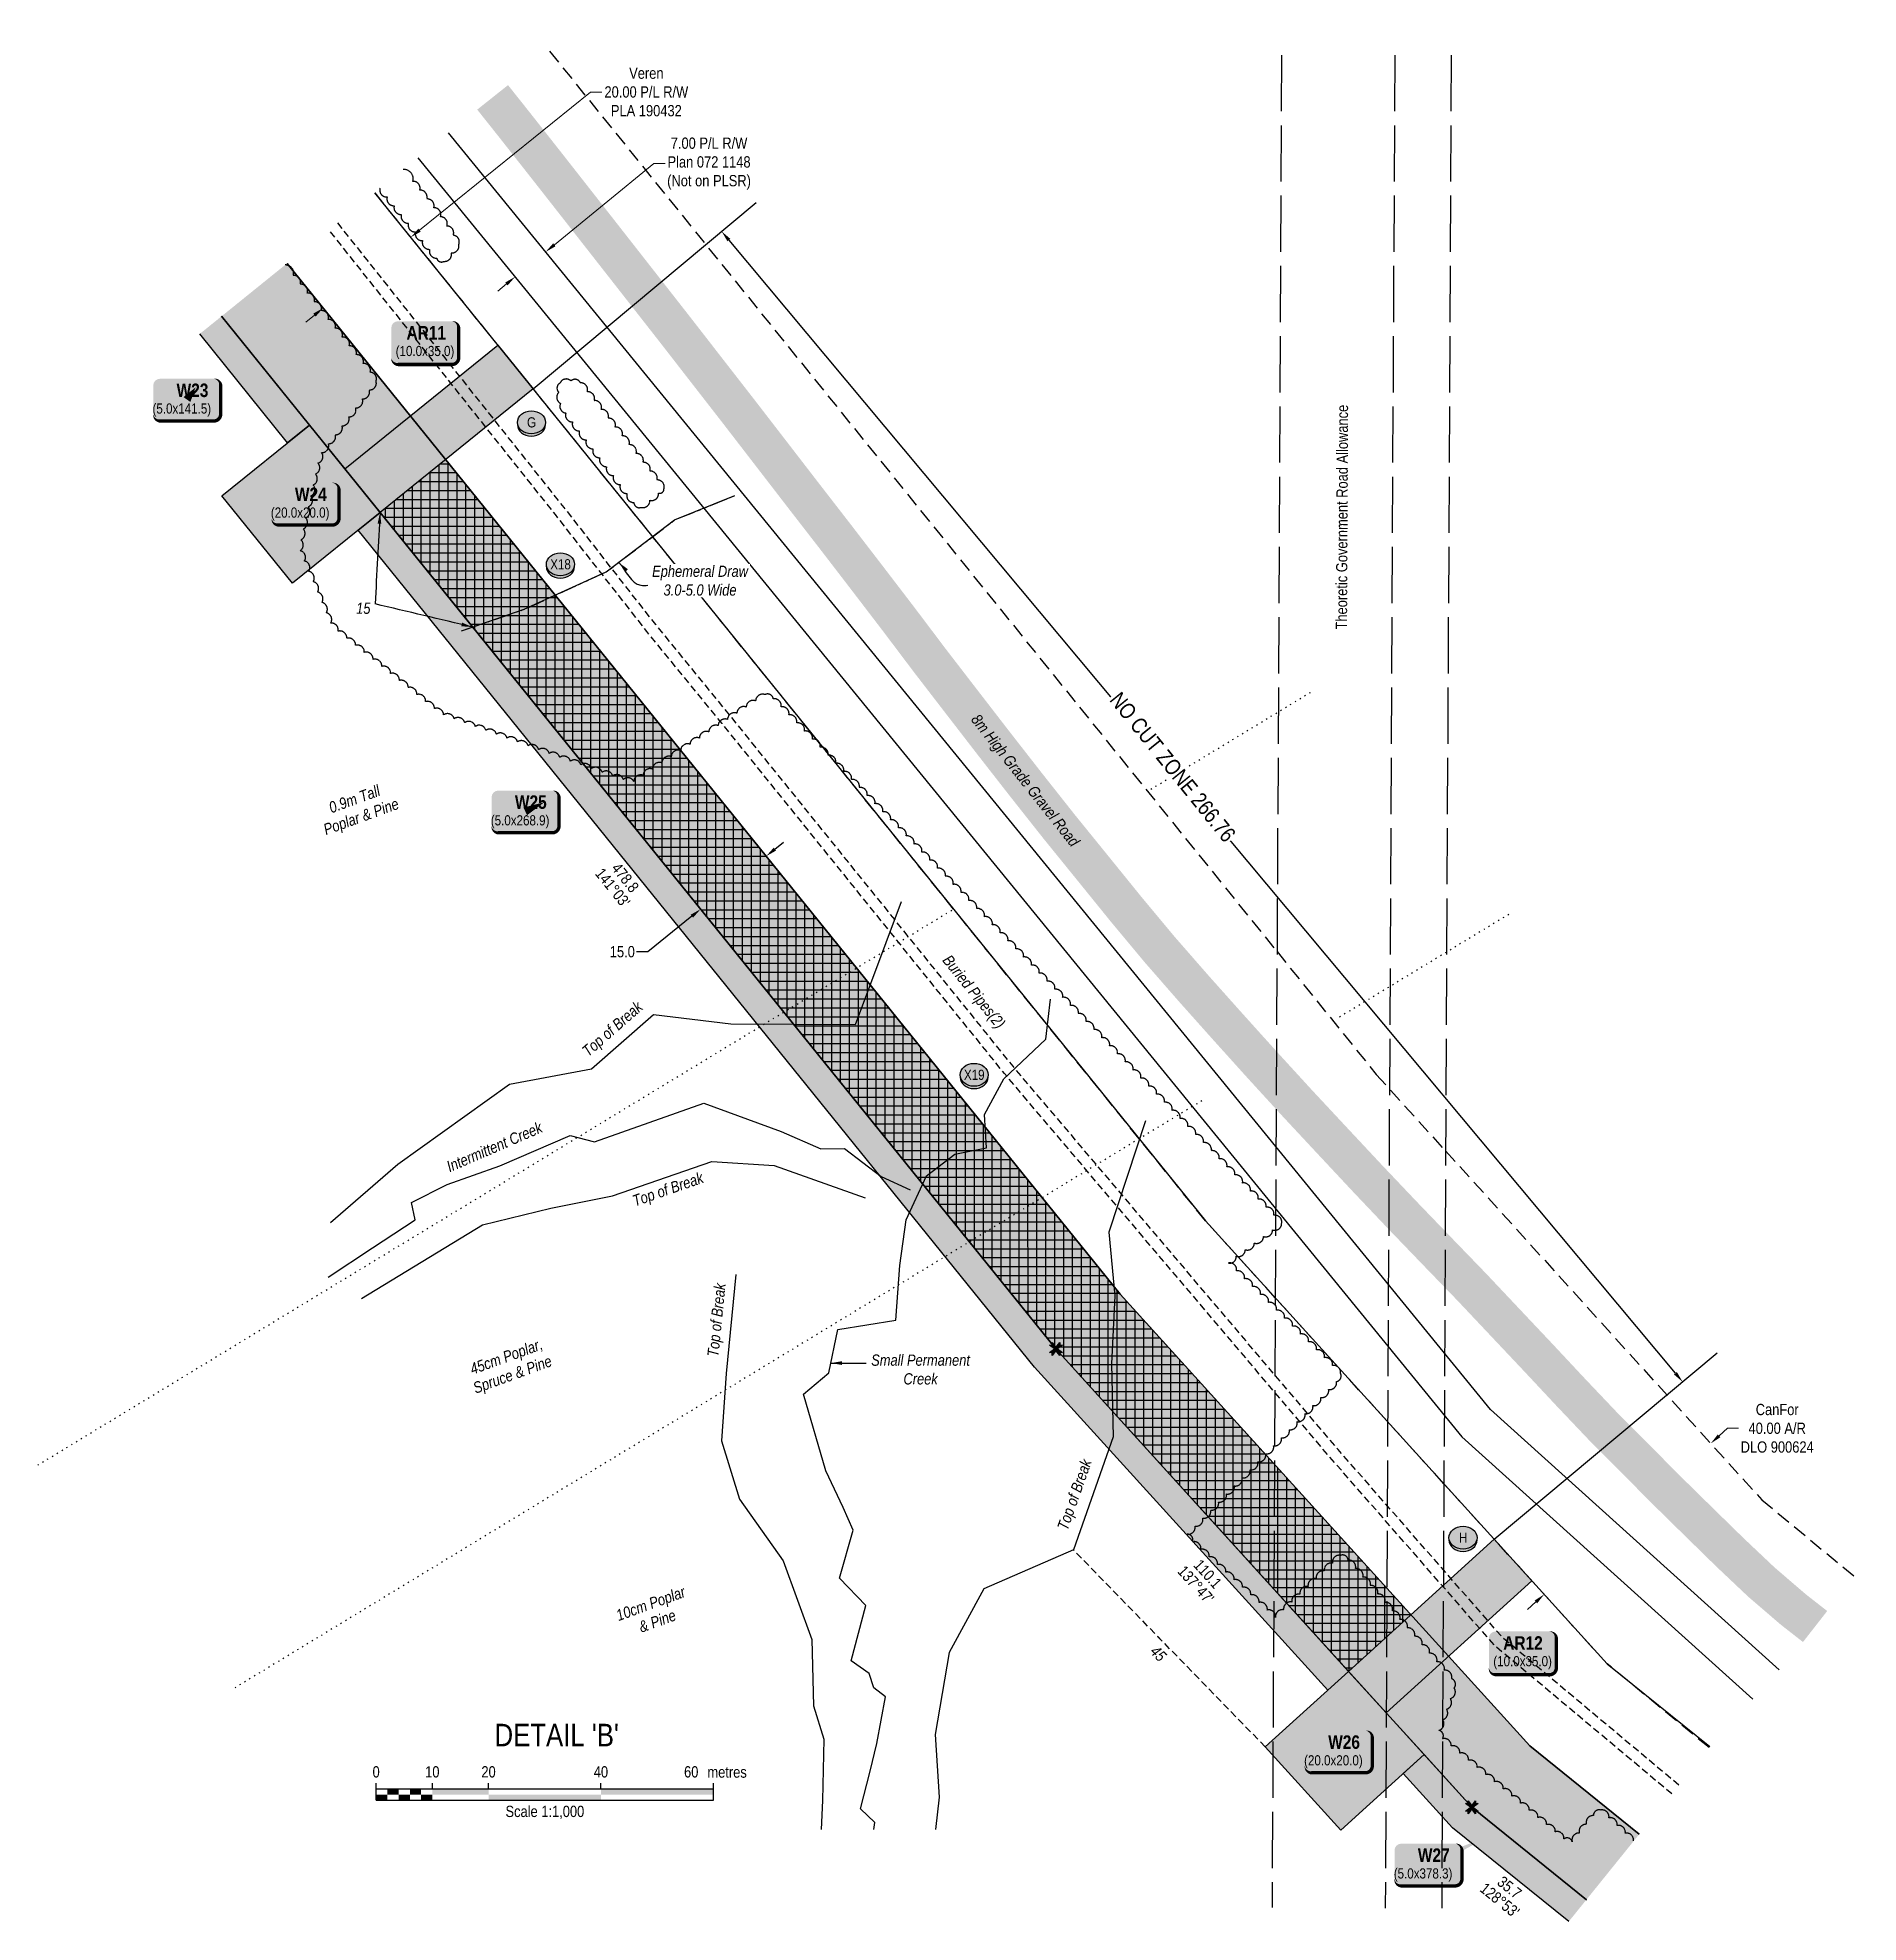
# Model space of a CAD drawing. Extents: x 471563 to 508050, y 6028961 to 6050146.
# Drawn here: x 471828 to 473447, y 6041888 to 6043564 of the extents above; entities that cross this region are included whole.
import ezdxf
from ezdxf.enums import TextEntityAlignment as Align

# ---------------------------------------------------------------- set-up
doc = ezdxf.new("R2010")
doc.units = 0
doc.header["$LTSCALE"] = 5
doc.header["$PDSIZE"] = 0.5
for name, pattern in [('0', [1, 1, 0]), ('foc-ACCESSROAD', [3.75, 2.5, -1.25]), ('foc-TIELINE', [1.875, 1.25, -0.625]), ('foc-TOPO', [1, 0.2, -0.8]), ('foc-TOPO-ephemeral', [6.25, 3.125, -0.625, 0.625, -0.625, 0.625, -0.625]), ('foc-UNSURVEYED', [12.5, 10, -2.5]), ('UG_PIPE', [1.875, 1.25, -0.625])]:
    doc.linetypes.add(name, pattern=pattern)
doc.layers.get('Defpoints').update_dxf_attribs({"color": 9})
for name, color, linetype in [('AS-PIPE-UG', 44, 'UG_PIPE'), ('AS-PIPE-UG-T', 44, 'Continuous'), ('AS-ROADS', 254, 'Continuous'), ('C-RW', 13, 'Continuous'), ('DETAIL-T', 7, 'Continuous'), ('F-AR', 190, 'foc-ACCESSROAD'), ('F-RW', 190, 'Continuous'), ('L-BD1', 253, 'Continuous'), ('L-MON', 1, 'Continuous'), ('L-ROAD-T', 7, 'Continuous'), ('L-USEC', 7, 'foc-UNSURVEYED'), ('P-CROSSINGS', 250, 'Continuous'), ('P-CROSSINGS AR', 250, 'Continuous'), ('P-PROPOSED', 10, 'Continuous'), ('P-PROPOSED-H', 21, 'Continuous'), ('P-TEMP-BLOCKS', 250, 'Continuous'), ('P-TEMP-BLUE-BORE-H', 131, 'Continuous'), ('P-TEMP-H', 41, 'Continuous'), ('P-TEMP-NO CUT-H', 104, 'Continuous'), ('P-TEMP-NO CUT-T', 143, 'Continuous'), ('P-TEMP_WORKSPACE', 46, 'Continuous'), ('P-TXT', 4, 'Continuous'), ('P-WORKAREA', 113, 'Continuous'), ('P-WORKAREA-H', 111, 'Continuous'), ('T-BUSH', 110, '0'), ('T-BUSH-T', 110, 'Continuous'), ('T-DRAW', 143, 'foc-TOPO-ephemeral'), ('T-SLOPE', 48, 'Continuous'), ('T-TIE', 201, 'foc-TIELINE'), ('T-VEGETATION-CHANGE', 104, 'foc-TOPO'), ('T-WATER', 160, 'Continuous'), ('T-WATER-T', 170, 'Continuous')]:
    doc.layers.add(name, color=color, linetype=linetype)
for name, color, linetype, lineweight in [('C-AR-T', 13, 'Continuous', 9), ('F-AR-T', 190, 'Continuous', 9), ('F-RW-T', 190, 'Continuous', 9), ('T-TEXT', 48, 'Continuous', 18), ('T-TIE-T', 201, 'Continuous', 18)]:
    doc.layers.add(name, color=color, linetype=linetype, lineweight=lineweight)
doc.styles.add('80', font='ARIALN.TTF', dxfattribs={"height": 10})
doc.styles.add('80CG', font='ARIALN.TTF', dxfattribs={"height": 10})
doc.styles.add('80L', font='ARIALN.TTF', dxfattribs={"height": 10})
doc.styles.add('80LS', font='ARIALNI.TTF', dxfattribs={"height": 10})
doc.styles.add('BOLD', font='ARIALNB.TTF')
doc.styles.add('Crossing', font='ARIALN.TTF', dxfattribs={"height": 10})
doc.styles.add('foc-LtypeFont', font='ARIALN.TTF', dxfattribs={"height": 7.349999999999999})
doc.styles.add('MtXpl_Arial_Narrow', font='ARIALNI.TTF')
doc.linetypes.add('foc-TOPO-flowdirection-NOLINE', pattern='A,0,[">",foc-LtypeFont,S=0.3,R=0,X=0,Y=-0.945],-20,[">",foc-LtypeFont,S=0.3,R=0,X=0,Y=-0.945],0', length=20)
doc.dimstyles.new('Compass 5 000', dxfattribs={"dimscale": 5, "dimtxt": 9, "dimasz": 2, "dimexe": 0.2, "dimexo": 0.0625, "dimgap": 0.5, "dimtad": 0, "dimtih": 1, "dimtoh": 1, "dimzin": 0, "dimdsep": 46, "dimtxsty": '80CG', "dimcen": 0.1, "dimse1": 1, "dimse2": 1, "dimclrd": 256, "dimclrt": 256, "dimaunit": 1, "dimadec": 4, "dimazin": 0, "dimtfac": 0.06, "dimtofl": 0, "dimtmove": 0, "dimatfit": 1, "dimfxl": 0.2, "dimtolj": 1, "dimtzin": 0, "dimlwd": -1, "dimarcsym": 0})

msp = doc.modelspace()

# ---------------------------------------------------------------- texts
at = {"layer": 'AS-PIPE-UG-T', "insert": (472639.741000512, 6042749.828024814), "char_height": 9.994796499999866, "attachment_point": 1, "rotation": 308.88519817319485, "style": '80L'}
msp.add_mtext_dynamic_manual_height_columns('\\pi0.31954;{\\fArial Narrow|b0|i1|c0|p34;Buried Pipes(2)}', width=78.38850280628196, gutter_width=50.0004112173564, heights=[0], dxfattribs=at)
at = {"layer": 'DETAIL-T', "color": 3, "insert": (472289.6934082499, 6042054.548124095), "char_height": 19.98942859999955, "width": 223.7396991905514, "attachment_point": 5, "style": '80CG'}
msp.add_mtext("DETAIL 'B'", dxfattribs=at)
at = {"layer": 'L-BD1', "style": '80L'}
for s, rotation, p in [("141°03'", 308.937199999991, (472339.5544653725, 6042808.184952131)), ('478.8', 308.937199999991, (472350.6327578168, 6042817.135892179)), ("137°47'", 312.2099999999864, (472858.0549938638, 6042188.280426295)), ('110.1', 312.2099999999864, (472868.6042111994, 6042197.849224803))]:
    msp.add_text(s, height=9.994714299999776, rotation=rotation, dxfattribs=at).set_placement(p, align=Align.MIDDLE)
at = {"layer": 'T-BUSH-T', "char_height": 9.994752699999905, "attachment_point": 1, "rotation": 20.000000000000007, "style": '80LS'}
for s, width, insert in [('\\pi11.5496;0.9m Tall \\P\\pi0.34471;Poplar & Pine', 69.86182967917449, (472075.1176687366, 6042879.706654597)), ('\\pi2.5865;10cm Poplar \\P\\pi18.10018;& Pine', 68.74807194067314, (472338.9113624305, 6042164.359878366))]:
    msp.add_mtext_dynamic_manual_height_columns(s, width=width, gutter_width=50.0004112173564, heights=[0], dxfattribs=dict(at, insert=insert))
at = {"layer": 'T-TEXT', "attachment_point": 1, "style": '80LS'}
for s, width, gutter_width, insert, char_height, rotation in [('8m High Grade Gravel Road', 145.8378979109508, 50.0004112173564, (472665.3995403129, 6042963.644647055), 9.994752699999921, 308.32440089663226), ('\\pi0.77994;Top of Break', 66.30054570259068, 250.0020560867828, (472310.5761294105, 6042664.318665644), 9.994714299999774, 41.242291436159476), ('\\pi0.77994;Top of Break', 66.30054570259068, 250.0020560867828, (472355.2194240406, 6042533.716355979), 9.994714299999774, 19.214032581423105), ('\\pi0.77994;Top of Break', 66.30054570259068, 250.0020560867828, (472423.4159990617, 6042390.808580877), 9.994714299999774, 84.30230732320032), ('\\pi0.77994;Top of Break', 66.30054570259068, 250.0020560867828, (472734.2015147137, 6042238.449831381), 9.994714299999774, 70.65034524193132)]:
    msp.add_mtext_dynamic_manual_height_columns(s, width=width, gutter_width=gutter_width, heights=[0], dxfattribs=dict(at, insert=insert, char_height=char_height, rotation=rotation))
at = {"layer": 'T-WATER-T', "insert": (472190.2311803254, 6042564.017753846), "char_height": 9.994714299999774, "attachment_point": 1, "rotation": 23.410757134707854, "style": '80L'}
msp.add_mtext_dynamic_manual_height_columns('\\pi0.35034;{\\fArial Narrow|b0|i1|c0|p34;Intermittent Creek}', width=91.75757162346429, gutter_width=250.0020560867828, heights=[0], dxfattribs=at)
at = {"layer": 'T-WATER-T', "insert": (472568.8537757662, 6042392.991754907), "char_height": 9.994714299999774, "attachment_point": 1, "style": '80L'}
msp.add_mtext_dynamic_manual_height_columns('\\pi0.47899;{\\fArial Narrow|b0|i1|c0|p34;Small Permanent\\P\\pi29.15073;Creek}', width=88.40832196452847, gutter_width=250.0020560867828, heights=[0], dxfattribs=at)

# ---------------------------------------------------------------- blocks, each defined once
blk = doc.blocks.new('xing2')
h = blk.add_hatch(color=50)
h.dxf.hatch_style = 1
edge = h.paths.add_edge_path()
edge.add_ellipse((0, 0), major_axis=(-12.5, 0), ratio=0.8162973455633619, start_angle=0, end_angle=360)
h = blk.add_hatch(color=250)
h.dxf.hatch_style = 1
edge = h.paths.add_edge_path()
edge.add_ellipse((0, -2.047489049626165), major_axis=(-12.5, 0), ratio=0.8162973455633619, start_angle=0, end_angle=180)
edge.add_line((12.5, -2.047489049626165), (12.5, 0))
edge.add_ellipse((0, 0), major_axis=(-12.5, 0), ratio=0.8162973455633619, start_angle=0, end_angle=180, ccw=False)
edge.add_line((-12.5, 0), (-12.5, -2.047489049626165))
at = {"color": 250}
blk.add_ellipse((0, 0), major_axis=(-12.5, 0), ratio=0.8162973455633619, dxfattribs=at)
blk.add_ellipse((0, -2.047489049626165), major_axis=(-12.5, 0), ratio=0.8162973455633619, start_param=0, end_param=3.141592653589793, dxfattribs=at)
at = {"color": 250, "style": 'Crossing'}
blk.add_attdef('CROSSING', text='', height=9, dxfattribs=at).set_placement((0.08916442567715421, 0.0199513138486509), align=Align.MIDDLE_CENTER)
at = {"color": 250, "style": 'Crossing', "flags": 1}
for tag, p in [('OWNER', (0.08916442567715421, -12.49201765665748)), ('DESCRIPTION', (0.08916442567715421, -25.770021277247)), ('LOCATION', (0.08916442567715421, -39.30337514164421)), ('DWG_REF', (0.08916442567715421, -52.83672900604233))]:
    blk.add_attdef(tag, text='', height=9, dxfattribs=at).set_placement(p, align=Align.MIDDLE_CENTER)
blk = doc.blocks.new('TEMP')
h = blk.add_hatch(color=255)
h.dxf.hatch_style = 1
h.paths.add_polyline_path([(-5.274162218071865e-10, 0.2514284397220763), (-0.6656854269836916, 1.152061669657268), (-0.6656854269836914, 0.6656854303339061), (-1.152061663105632, 0.6656854303339061), (-0.2514284404497631, 5.273246284076549e-10), (-1.152061661774314, -0.665685419564579), (-0.6656854224511335, -0.6656854195645793), (-0.6656854224511335, -1.152061655686338), (-5.273248504522599e-10, -0.2514284436956583), (0.6656854183820542, -1.152061663420681), (0.6656854183820542, -0.6656854208922597), (1.152061656810019, -0.6656854053035203), (0.2514284429676993, 5.273251835191672e-10), (1.152061671303363, 0.6656854258011662), (0.6656854287749412, 0.6656854258011663), (0.6656854131859291, 1.15206166422904)])
h.paths.add_polyline_path([(0.5656854229146121, 0.8485281473411305), (0.5656854319800914, 0.5656854258011663), (0.8485281444547581, 0.5656854258011663), (0.08318903393992505, -1.110223024625157e-16), (0.8485281399220184, -0.5656854150320215), (0.5656854183820542, -0.5656854240973189), (0.5656854183820542, -0.8485281365719858), (1.110223024625157e-16, -0.08318903609469996), (-0.5656854224511336, -0.848528132039064), (-0.5656854224511336, -0.5656854195645794), (-0.8485281349258003, -0.5656854195645796), (-0.08318903284889523, 0), (-0.8485281394583577, 0.5656854303339061), (-0.5656854269836913, 0.5656854303339061), (-0.5656854269836913, 0.8485281428085727), (0, 0.08318903069412065)], flags=16)
h = blk.add_hatch(color=1)
h.dxf.hatch_style = 1
h.paths.add_polyline_path([(0, 0.08318903069412048), (-0.5656854269836913, 0.8485281428085726), (-0.5656854269836911, 0.5656854303339061), (-0.8485281394583579, 0.5656854303339061), (-0.08318903284889523, 0), (-0.8485281349258, -0.5656854195645791), (-0.5656854224511336, -0.5656854195645792), (-0.5656854224511336, -0.8485281320390639), (1.110223024625157e-16, -0.08318903609469996), (0.5656854183820542, -0.8485281365719854), (0.5656854183820542, -0.5656854240973188), (0.8485281399220186, -0.5656854150320215), (0.08318903393992516, -5.551115123125783e-17), (0.8485281444547583, 0.5656854258011663), (0.5656854319800915, 0.5656854258011663), (0.5656854229146121, 0.8485281473411305)])
h = blk.add_hatch(color=1)
h.dxf.hatch_style = 1
h.paths.add_polyline_path([(-0.0831890328488953, 0), (-0.8485281394583578, 0.5656854303339061), (-0.5656854269836913, 0.5656854303339061), (-0.5656854269836913, 0.8485281428085727), (0, 0.0831890306941205), (0.5656854229146121, 0.8485281473411305), (0.5656854319800914, 0.5656854258011663), (0.8485281444547581, 0.5656854258011663), (0.0831890339399252, 0), (0.8485281399220184, -0.5656854150320214), (0.5656854183820542, -0.5656854240973189), (0.5656854183820542, -0.8485281365719856), (0, -0.08318903609469999), (-0.5656854224511335, -0.848528132039064), (-0.5656854224511335, -0.5656854195645792), (-0.8485281349258001, -0.5656854195645792)])
at = {"color": 1}
for p, q in [((-0.0831890328488953, 0), (0.0831890339399252, 0)), ((0, 0.0831890306941205), (0, -0.08318903609469999))]:
    blk.add_line(p, q, dxfattribs=at)
at = {"color": 255, "flags": 128}
blk.add_lwpolyline([(-0.251428440449763, 5.27325e-10), (-1.152061663105632, 0.6656854303339061), (-0.6656854269836914, 0.6656854303339061), (-0.6656854269836914, 1.152061669657268), (-5.274159999999999e-10, 0.2514284397220763), (0.6656854131859291, 1.15206166422904), (0.6656854287749412, 0.6656854258011663), (1.152061671303363, 0.6656854258011663), (0.2514284429676991, 5.27325e-10), (1.152061656810019, -0.6656854053035204), (0.6656854183820542, -0.6656854208922596), (0.6656854183820542, -1.152061663420681), (-5.27325e-10, -0.2514284436956586), (-0.6656854224511335, -1.152061655686338), (-0.6656854224511335, -0.6656854195645793), (-1.152061661774314, -0.6656854195645793)], close=True, dxfattribs=at)
at = {"color": 1, "flags": 128}
blk.add_lwpolyline([(-0.0831890328488953, 0), (-0.8485281394583578, 0.5656854303339061), (-0.5656854269836913, 0.5656854303339061), (-0.5656854269836913, 0.8485281428085727), (0, 0.0831890306941205), (0.5656854229146121, 0.8485281473411305), (0.5656854319800914, 0.5656854258011663), (0.8485281444547581, 0.5656854258011663), (0.0831890339399252, 0), (0.8485281399220184, -0.5656854150320214), (0.5656854183820542, -0.5656854240973189), (0.5656854183820542, -0.8485281365719856), (0, -0.08318903609469999), (-0.5656854224511335, -0.848528132039064), (-0.5656854224511335, -0.5656854195645792), (-0.8485281349258001, -0.5656854195645792)], close=True, dxfattribs=at)
blk = doc.blocks.new('*U86')
h = blk.add_hatch(color=111)
edge = h.paths.add_edge_path()
edge.add_line((-23.99999999999998, -20), (23.99999999999998, -20))
edge.add_arc((23.99999999999998, -14), 6, 270, 360)
edge.add_line((29.99999999999998, -14), (29.99999999999998, 12.5))
edge.add_arc((23.99999999999998, 12.5), 6, 0, 90)
edge.add_line((23.99999999999998, 18.5), (-23.99999999999998, 18.5))
edge.add_arc((-23.99999999999998, 12.5), 6, 90, 180)
edge.add_line((-29.99999999999998, 12.5), (-29.99999999999998, -14))
edge.add_arc((-23.99999999999998, -14), 6, 180, 270)
at = {"color": 250, "flags": 128}
blk.add_lwpolyline([(-23.99999999999998, -20, 3, 3, 0), (23.99999999999998, -20, 3, 3, 0.414213562373095), (29.99999999999998, -14, 3, 3, 0), (29.99999999999998, 12.5, 3, 0, 0.414213562373095), (23.99999999999998, 18.5, 0, 0, 0), (-23.99999999999998, 18.5, 0, 0, 0.414213562373095), (-29.99999999999998, 12.5, 0, 0, 0), (-29.99999999999998, -14, 0, 3, 0.414213562373095)], format="xyseb", close=True, dxfattribs=at)
at = {"flags": 128}
blk.add_lwpolyline([(-21.49766498820885, -11.64790714334166, 0, 7.5, 0), (-3.398394867633905e-15, 0, 0, 0, 0)], format="xyseb", dxfattribs=at)
at = {"color": 250}
for tag, p, height, style in [('TEMP_AREA_W1_001', (-9.212824010914055, 2.244292974654144), 12, 'BOLD'), ('ENTER_TEXT_001', (-30.65893587994544, -12.47010782646594), 9, '80')]:
    blk.add_attdef(tag, p, '', height=height, dxfattribs=dict(at, style=style))
blk = doc.blocks.new('*U214')
h = blk.add_hatch(color=191)
edge = h.paths.add_edge_path()
edge.add_line((-23.99999999999998, -19.07156685367227), (23.99999999999998, -19.07156685367227))
edge.add_arc((23.99999999999998, -13.07156685367227), 6, 270, 360)
edge.add_line((29.99999999999998, -13.07156685367227), (29.99999999999998, 12.5))
edge.add_arc((23.99999999999998, 12.5), 6, 0, 90)
edge.add_line((23.99999999999998, 18.5), (-23.99999999999998, 18.5))
edge.add_arc((-23.99999999999998, 12.5), 6, 90, 180)
edge.add_line((-29.99999999999998, 12.5), (-29.99999999999998, -13.07156685367227))
edge.add_arc((-23.99999999999998, -13.07156685367227), 6, 180, 270)
at = {"color": 250, "flags": 128}
blk.add_lwpolyline([(-23.99999999999998, -19.07156685367227, 3, 3, 0), (23.99999999999998, -19.07156685367227, 3, 3, 0.414213562373095), (29.99999999999998, -13.07156685367227, 3, 3, 0), (29.99999999999998, 12.5, 3, 0, 0.414213562373095), (23.99999999999998, 18.5, 0, 0, 0), (-23.99999999999998, 18.5, 0, 0, 0.414213562373095), (-29.99999999999998, 12.5, 0, 0, 0), (-29.99999999999998, -13.07156685367227, 0, 3, 0.414213562373095)], format="xyseb", close=True, dxfattribs=at)
at = {"flags": 128}
blk.add_lwpolyline([(20.73227087624345, 3.999522801605718, 0, 7.5, 0), (-3.398394867633905e-15, 3.944304526105059e-31, 0, 0, 0)], format="xyseb", dxfattribs=at)
at = {"color": 250}
for tag, p, height, style in [('TEMP_AREA_W1_001', (-9.212824010914055, 2.244292974654144), 12, 'BOLD'), ('ENTER_TEXT_001', (-30.65893587994544, -12.47010782646594), 9, '80')]:
    blk.add_attdef(tag, p, '', height=height, dxfattribs=dict(at, style=style))
blk = doc.blocks.new('*U284')
h = blk.add_hatch(color=191)
edge = h.paths.add_edge_path()
edge.add_line((-23.99999999999998, -19.07156685367227), (23.99999999999998, -19.07156685367227))
edge.add_arc((23.99999999999998, -13.07156685367227), 6, 270, 360)
edge.add_line((29.99999999999998, -13.07156685367227), (29.99999999999998, 12.5))
edge.add_arc((23.99999999999998, 12.5), 6, 0, 90)
edge.add_line((23.99999999999998, 18.5), (-23.99999999999998, 18.5))
edge.add_arc((-23.99999999999998, 12.5), 6, 90, 180)
edge.add_line((-29.99999999999998, 12.5), (-29.99999999999998, -13.07156685367227))
edge.add_arc((-23.99999999999998, -13.07156685367227), 6, 180, 270)
at = {"color": 250, "flags": 128}
blk.add_lwpolyline([(-23.99999999999998, -19.07156685367227, 3, 3, 0), (23.99999999999998, -19.07156685367227, 3, 3, 0.414213562373095), (29.99999999999998, -13.07156685367227, 3, 3, 0), (29.99999999999998, 12.5, 3, 0, 0.414213562373095), (23.99999999999998, 18.5, 0, 0, 0), (-23.99999999999998, 18.5, 0, 0, 0.414213562373095), (-29.99999999999998, 12.5, 0, 0, 0), (-29.99999999999998, -13.07156685367227, 0, 3, 0.414213562373095)], format="xyseb", close=True, dxfattribs=at)
at = {"flags": 128}
blk.add_lwpolyline([(7.690875527431558, 10.8556408443895, 0, 7.499999999999999, 0), (-3.398394867633905e-15, 5.916456789157589e-31, 0, 0, 0)], format="xyseb", dxfattribs=at)
at = {"color": 250}
for tag, p, height, style in [('TEMP_AREA_W1_001', (-9.212824010914055, 2.244292974654144), 12, 'BOLD'), ('ENTER_TEXT_001', (-30.65893587994544, -12.47010782646594), 9, '80')]:
    blk.add_attdef(tag, p, '', height=height, dxfattribs=dict(at, style=style))
blk = doc.blocks.new('*U285')
h = blk.add_hatch(color=191)
edge = h.paths.add_edge_path()
edge.add_line((-23.99999999999998, -19.07156685367227), (23.99999999999998, -19.07156685367227))
edge.add_arc((23.99999999999998, -13.07156685367227), 6, 270, 360)
edge.add_line((29.99999999999998, -13.07156685367227), (29.99999999999998, 12.5))
edge.add_arc((23.99999999999998, 12.5), 6, 0, 90)
edge.add_line((23.99999999999998, 18.5), (-23.99999999999998, 18.5))
edge.add_arc((-23.99999999999998, 12.5), 6, 90, 180)
edge.add_line((-29.99999999999998, 12.5), (-29.99999999999998, -13.07156685367227))
edge.add_arc((-23.99999999999998, -13.07156685367227), 6, 180, 270)
at = {"color": 250, "flags": 128}
blk.add_lwpolyline([(-23.99999999999998, -19.07156685367227, 3, 3, 0), (23.99999999999998, -19.07156685367227, 3, 3, 0.414213562373095), (29.99999999999998, -13.07156685367227, 3, 3, 0), (29.99999999999998, 12.5, 3, 0, 0.414213562373095), (23.99999999999998, 18.5, 0, 0, 0), (-23.99999999999998, 18.5, 0, 0, 0.414213562373095), (-29.99999999999998, 12.5, 0, 0, 0), (-29.99999999999998, -13.07156685367227, 0, 3, 0.414213562373095)], format="xyseb", close=True, dxfattribs=at)
at = {"flags": 128}
blk.add_lwpolyline([(17.00191263804432, 8.169925371211352, 0, 7.499999999999997, 0), (-3.398394867633904e-15, 2.958228394578794e-31, 0, 0, 0)], format="xyseb", dxfattribs=at)
at = {"color": 250}
for tag, p, height, style in [('TEMP_AREA_W1_001', (-9.212824010914055, 2.244292974654144), 12, 'BOLD'), ('ENTER_TEXT_001', (-30.65893587994544, -12.47010782646594), 9, '80')]:
    blk.add_attdef(tag, p, '', height=height, dxfattribs=dict(at, style=style))
blk = doc.blocks.new('*D286')
at = {"layer": 'C-AR-T', "transparency": 16777216}
for p, q in [((472167.7537305257, 6043392.947013855), (472319.8535388564, 6043515.810558388)), ((472319.8535388564, 6043515.810558388), (472329.8535388564, 6043515.810558388)), ((472074.2979501132, 6043317.455081519), (472066.518880805, 6043311.171286432))]:
    blk.add_line(p, q, dxfattribs=at)
for points in [[(472166.7064313442, 6043394.243525406), (472168.8010297068, 6043391.650502303), (472159.974661218, 6043386.663218767)], [(472073.2506509316, 6043318.75159307), (472075.3452492943, 6043316.158569967), (472082.0770194209, 6043323.738876607)]]:
    blk.add_solid(points, dxfattribs=at)
at = {"layer": 'Defpoints', "color": 0, "transparency": 16777216}
for p in [(472159.974661218, 6043386.663218767), (472429.0194252157, 6043053.597318774), (472351.1217834186, 6042990.672976614)]:
    blk.add_point(p, dxfattribs=at)
at = {"layer": 'C-AR-T', "transparency": 16777216, "insert": (472369.3931022943, 6043515.810558388), "char_height": 10, "attachment_point": 5, "style": '80CG'}
blk.add_mtext('\\A1;Veren\\P20.00 P/L R/W\\PPLA 190432', dxfattribs=at)
blk = doc.blocks.new('*D287')
at = {"layer": 'Defpoints', "color": 0, "transparency": 16777216}
for p in [(472277.6186493807, 6043376.27790039), (472279.8301394652, 6043373.568359035), (472250.5036425805, 6043354.147007816)]:
    blk.add_point(p, dxfattribs=at)
at = {"layer": 'F-RW-T', "transparency": 16777216}
for p, q in [((472287.5772842653, 6043379.8914712), (472376.1041223551, 6043452.145848937)), ((472376.1041223551, 6043452.145848937), (472386.1041223546, 6043452.145848935)), ((472244.9679878643, 6043345.114354297), (472237.2208430641, 6043338.791242132))]:
    blk.add_line(p, q, dxfattribs=at)
for points in [[(472286.5234322376, 6043381.182661999), (472288.6311362926, 6043378.600280399), (472279.8301394652, 6043373.568359035)], [(472243.9141358365, 6043346.405545097), (472246.0218398916, 6043343.823163496), (472252.7151326649, 6043351.437466461)]]:
    blk.add_solid(points, dxfattribs=at)
at = {"layer": 'F-RW-T', "transparency": 16777216, "insert": (472425.1525534592, 6043452.145848937), "char_height": 10, "attachment_point": 5, "style": '80CG'}
blk.add_mtext('\\A1;7.00 P/L R/W\\PPlan 072 1148\\P(Not on PLSR)', dxfattribs=at)
blk = doc.blocks.new('*U288')
h = blk.add_hatch(color=191)
edge = h.paths.add_edge_path()
edge.add_line((-23.99999999999998, -19.07156685367227), (23.99999999999998, -19.07156685367227))
edge.add_arc((23.99999999999998, -13.07156685367227), 6, 270, 360)
edge.add_line((29.99999999999998, -13.07156685367227), (29.99999999999998, 12.5))
edge.add_arc((23.99999999999998, 12.5), 6, 0, 90)
edge.add_line((23.99999999999998, 18.5), (-23.99999999999998, 18.5))
edge.add_arc((-23.99999999999998, 12.5), 6, 90, 180)
edge.add_line((-29.99999999999998, 12.5), (-29.99999999999998, -13.07156685367227))
edge.add_arc((-23.99999999999998, -13.07156685367227), 6, 180, 270)
at = {"color": 250, "flags": 128}
blk.add_lwpolyline([(-23.99999999999998, -19.07156685367227, 3, 3, 0), (23.99999999999998, -19.07156685367227, 3, 3, 0.414213562373095), (29.99999999999998, -13.07156685367227, 3, 3, 0), (29.99999999999998, 12.5, 3, 0, 0.414213562373095), (23.99999999999998, 18.5, 0, 0, 0), (-23.99999999999998, 18.5, 0, 0, 0.414213562373095), (-29.99999999999998, 12.5, 0, 0, 0), (-29.99999999999998, -13.07156685367227, 0, 3, 0.414213562373095)], format="xyseb", close=True, dxfattribs=at)
at = {"flags": 128}
blk.add_lwpolyline([(56.10846020757674, 26.19306114954999, 0, 7.499999999999994, 0), (-3.398394867633904e-15, 0, 0, 0, 0)], format="xyseb", dxfattribs=at)
at = {"color": 250}
for tag, p, height, style in [('TEMP_AREA_W1_001', (-9.212824010914055, 2.244292974654144), 12, 'BOLD'), ('ENTER_TEXT_001', (-30.65893587994544, -12.47010782646594), 9, '80')]:
    blk.add_attdef(tag, p, '', height=height, dxfattribs=dict(at, style=style))
blk = doc.blocks.new('*D289')
at = {"layer": 'Defpoints', "color": 0, "transparency": 16777216}
for p in [(473315.8849697877, 6042313.905632773), (473319.2007653122, 6042310.247800158), (473171.0979060191, 6042175.993762418)]:
    blk.add_point(p, dxfattribs=at)
at = {"layer": 'F-AR-T', "transparency": 16777216}
for p, q in [((473323.2939475593, 6042320.621810882), (473330.7029253314, 6042327.337988991)), ((473330.7029253314, 6042327.337988991), (473340.7029253314, 6042327.337988991)), ((473160.3731327234, 6042172.935416926), (473152.9641549517, 6042166.219238817))]:
    blk.add_line(p, q, dxfattribs=at)
for points in [[(473322.1745845415, 6042321.85664051), (473324.4133105772, 6042319.386981254), (473315.8849697877, 6042313.905632773)], [(473159.2537697055, 6042174.170246554), (473161.4924957412, 6042171.700587297), (473167.7821104946, 6042179.651595034)]]:
    blk.add_solid(points, dxfattribs=at)
at = {"layer": 'F-AR-T', "transparency": 16777216, "insert": (473374.9730481151, 6042327.337988991), "char_height": 10, "attachment_point": 5, "style": '80CG'}
blk.add_mtext('\\A1;CanFor\\P40.00 A/R\\PDLO 900624', dxfattribs=at)
blk = doc.blocks.new('*U389')
at = {"color": 0}
for p, q in [((-150.0000000000342, 0), (-150.0000000000342, 15.00000000000273)), ((-150.0000000000342, 10.00000000000182), (150.2392182250246, 10.00000000000159)), ((-150.0000000000342, 0), (150.2392182250246, -2.274e-13)), ((-100.0000000000232, 10.00000000000182), (-100.0000000000232, 15.00000000000273)), ((-50.00000000001134, 10.00000000000182), (-50.00000000001134, 15.00000000000273)), ((50.00000000001134, 10.00000000000182), (50.00000000001134, 15.00000000000273)), ((150.2392182250246, -2.274e-13), (150.2392182250246, 15.0000000000025))]:
    blk.add_line(p, q, dxfattribs=at)
for points in [[(-150.0000000000342, 5.000000000000909), (-140.0000000000233, 5.000000000000909), (-150.0000000000342, 0), (-140.0000000000233, 0)], [(-140.0000000000342, 10.00000000000091), (-130.0000000000232, 10.00000000000091), (-140.0000000000342, 5), (-130.0000000000232, 5)], [(-130.0000000000342, 5.000000000000909), (-120.0000000000233, 5.000000000000909), (-130.0000000000342, 0), (-120.0000000000233, 0)], [(-120.0000000000342, 10.00000000000091), (-110.0000000000233, 10.00000000000091), (-120.0000000000342, 5), (-110.0000000000233, 5)], [(-110.0000000000342, 5.000000000000909), (-100.0000000000232, 5.000000000000909), (-110.0000000000342, 0), (-100.0000000000232, 0)], [(-100.0000000000232, 10.00000000000182), (-50.00000000001134, 10.00000000000182), (-100.0000000000232, 5.000000000000909), (-50.00000000001134, 5.000000000000909)], [(-50.00000000001134, 5.000000000000909), (50.00000000001134, 5.000000000000909), (-50.00000000001134, 0), (50.00000000001134, 0)], [(50.00000000001134, 10.00000000000182), (150.2392182250246, 10.00000000000159), (50.00000000001134, 5.000000000000909), (150.2392182250246, 5.000000000000682)]]:
    blk.add_solid(points, dxfattribs=at)
at = {"color": 0, "style": '80'}
blk.add_text('metres', height=10.00000000000227, dxfattribs=at).set_placement((162.2392182250246, 20.0000000000025), align=Align.CENTER)
for s, insert, char_height, attachment_point in [('0', (-150.0000000000342, 30.21145975443656), 10, 2), ('10', (-100.0000000000232, 30.21145975443656), 10, 2), ('20', (-50.00000000001134, 30.21145975443656), 10, 2), ('40', (50.00000000001134, 30.21145975443656), 10, 2), ('60', (136.6959500629242, 30.21828103683765), 10, 3), ('Scale 1:1,000', (0.1196091124951968, -5.000000000000114), 10.00000000000227, 2)]:
    blk.add_mtext(s, dxfattribs=dict(at, insert=insert, char_height=char_height, attachment_point=attachment_point))
blk = doc.blocks.new('*D290')
at = {"layer": 'Defpoints', "color": 0, "transparency": 16777216}
for p in [(472476.8213735092, 6042835.098611062), (472417.6352086193, 6042789.075451346), (472418.5139317992, 6042787.987883747)]:
    blk.add_point(p, dxfattribs=at)
at = {"layer": 'P-TXT', "transparency": 16777216}
for p, q in [((472483.7210020483, 6042842.47086199), (472491.4993537678, 6042848.755545318)), ((472409.8568568998, 6042782.790768019), (472370.7734586974, 6042751.212512117)), ((472370.7734586974, 6042751.212512117), (472360.7734586974, 6042751.212512117))]:
    blk.add_line(p, q, dxfattribs=at)
for points in [[(472482.673554827, 6042843.767253943), (472484.7684492697, 6042841.174470035), (472475.9426503293, 6042836.186178662)], [(472408.8094096784, 6042784.087159973), (472410.9043041212, 6042781.494376065), (472417.6352086193, 6042789.075451346)]]:
    blk.add_solid(points, dxfattribs=at)
at = {"layer": 'P-TXT', "transparency": 16777216, "insert": (472348.0210712482, 6042751.212512117), "char_height": 10, "attachment_point": 5, "style": '80CG'}
blk.add_mtext('\\A1;15.0', dxfattribs=at)
blk = doc.blocks.new('Well_proximity')
h = blk.add_hatch(color=191)
h.dxf.hatch_style = 1
edge = h.paths.add_edge_path()
edge.add_ellipse((0, 0), major_axis=(-12.5, 0), ratio=0.8162973455633618, start_angle=0, end_angle=360)
h = blk.add_hatch(color=250)
h.dxf.hatch_style = 1
edge = h.paths.add_edge_path()
edge.add_ellipse((0, -2.047489049626165), major_axis=(-12.5, 0), ratio=0.8162973455633618, start_angle=0, end_angle=180)
edge.add_line((12.5, -2.047489049626165), (12.5, 0))
edge.add_ellipse((0, 0), major_axis=(-12.5, 0), ratio=0.8162973455633618, start_angle=0, end_angle=180, ccw=False)
edge.add_line((-12.5, 0), (-12.5, -2.047489049626165))
at = {"color": 250}
blk.add_ellipse((0, 0), major_axis=(-12.5, 0), ratio=0.8162973455633618, dxfattribs=at)
blk.add_ellipse((0, -2.047489049626165), major_axis=(-12.5, 0), ratio=0.8162973455633618, start_param=0, end_param=3.141592653589793, dxfattribs=at)
at = {"color": 250, "style": '80L'}
blk.add_attdef('CROSSING', text='', height=9, dxfattribs=at).set_placement((0.0891644256771542, 0.0199513138486509), align=Align.MIDDLE_CENTER)

# ---------------------------------------------------------------- dimensions: what is measured, and where the dimension line sits
at = {"layer": 'C-AR-T'}
dim = msp.add_linear_dim(base=(472159.974661218, 6043386.663218767), p1=(472351.1217834187, 6042990.672976614), p2=(472429.0194252159, 6043053.597318775), angle=38.930666565062936, text='Veren\\P20.00 P/L R/W\\PPLA 190432', dimstyle='Compass 5 000', dxfattribs=at)
dim.commit()
dim.dimension.update_dxf_attribs({"geometry": '*D286', "text_midpoint": (472369.3931022943, 6043515.810558388), "dimtype": 161})
at = {"layer": 'F-AR-T'}
dim = msp.add_linear_dim(base=(473315.8849697877, 6042313.905632773), p1=(473171.0979060195, 6042175.993762418), p2=(473319.2007653128, 6042310.247800158), angle=42.192051339957686, text='CanFor\\P40.00 A/R\\PDLO 900624', dimstyle='Compass 5 000', dxfattribs=at)
dim.commit()
dim.dimension.update_dxf_attribs({"geometry": '*D289', "text_midpoint": (473374.9730481151, 6042327.337988991), "dimtype": 161})
at = {"layer": 'F-RW-T'}
dim = msp.add_linear_dim(base=(472279.8301394652, 6043373.568359035), p1=(472250.5036425804, 6043354.147007817), p2=(472277.6186493801, 6043376.277900391), angle=39.22084648190208, text='7.00 P/L R/W\\PPlan 072 1148\\P(Not on PLSR)', dimstyle='Compass 5 000', dxfattribs=at)
dim.commit()
dim.dimension.update_dxf_attribs({"geometry": '*D287', "text_midpoint": (472425.1525534592, 6043452.145848937), "dimtype": 161})
at = {"layer": 'P-TXT'}
dim = msp.add_linear_dim(base=(472417.6352086193, 6042789.075451346), p1=(472476.8213735097, 6042835.098611061), p2=(472418.5139318, 6042787.987883747), angle=218.93720909355423, text='15.0', dimstyle='Compass 5 000', dxfattribs=at)
dim.commit()
dim.dimension.update_dxf_attribs({"geometry": '*D290', "text_midpoint": (472348.0210712482, 6042751.212512117), "dimtype": 161})

# ---------------------------------------------------------------- hatches: boundary and pattern name
at = {"layer": 'P-PROPOSED-H'}
h = msp.add_hatch(color=256, dxfattribs=at)
h.dxf.hatch_style = 1
h.paths.add_polyline_path([(472049.9462250299, 6043363.428340343), (471991.6335015042, 6043316.324150083), (472733.646879103, 6042397.957905845), (473103.4416667859, 6041990.273954416), (473205.3056649041, 6041908.120084457), (473252.364632416, 6041966.469308687), (473155.0434533786, 6042044.95937026), (472790.6084533813, 6042446.734370353)])
at = {"layer": 'P-TEMP-H'}
h = msp.add_hatch(color=256, dxfattribs=at)
h.dxf.hatch_style = 1
h.paths.add_polyline_path([(471991.6335015032, 6043316.324150082), (472069.782376984, 6043219.601784427), (472050.346776203, 6043203.898380835), (471972.1961401312, 6043300.622925573)])
h = msp.add_hatch(color=256, dxfattribs=at)
h.dxf.hatch_style = 1
h.paths.add_polyline_path([(472132.5965080043, 6043141.858741875), (472054.8534655024, 6043079.044610902), (471992.0393345265, 6043156.7876535), (472069.7823770258, 6043219.60178446)])
h = msp.add_hatch(color=256, dxfattribs=at)
h.dxf.hatch_style = 1
h.paths.add_polyline_path([(472132.5965080038, 6043141.858741875), (472733.646879103, 6042397.957905845), (472993.7783244577, 6042111.173399815), (472975.2709256148, 6042094.386034025), (472714.6598958849, 6042381.699262631), (472113.1609072228, 6043126.155338285)])
h = msp.add_hatch(color=256, dxfattribs=at)
h.dxf.hatch_style = 1
h.paths.add_polyline_path([(472993.7783244577, 6042111.173399815), (472919.7481202726, 6042044.023384408), (472986.898135742, 6041969.993180282), (473060.928339921, 6042037.143195587)])
h = msp.add_hatch(color=256, dxfattribs=at)
h.dxf.hatch_style = 1
h.paths.add_polyline_path([(473189.6195144069, 6041888.670556323), (473086.2412598748, 6041972.045682396), (473042.4209410864, 6042020.355829828), (473060.9283399433, 6042037.143195606), (473103.4416667859, 6041990.273954416), (473205.3056649041, 6041908.120084457)])
at = {"layer": 'P-WORKAREA-H'}
h = msp.add_hatch(color=256, dxfattribs=at)
h.dxf.hatch_style = 1
h.paths.add_polyline_path([(472101.1894423118, 6043180.730263373), (472237.2521381147, 6043290.63931094), (472268.7942116058, 6043251.876846469), (472132.5965080043, 6043141.858741875)])
h = msp.add_hatch(color=256, dxfattribs=at)
h.dxf.hatch_style = 1
h.paths.add_polyline_path([(473123.3310095793, 6042228.685770766), (472993.7783244577, 6042111.173399815), (473027.3533321423, 6042074.158297717), (473156.9261577654, 6042191.688937323)])

# ---------------------------------------------------------------- linework, layer by layer
at = {"layer": 'AS-PIPE-UG', "flags": 128}
for points in [[(473281.2040563048, 6042002.227807011), (473124.0369387055, 6042133.814349967), (472977.005347768, 6042301.896343453), (472687.7809845074, 6042642.92387699), (472436.7552060102, 6042954.188040597), (472369.882937042, 6043035.940827986), (472288.4855586478, 6043140.015012623), (472087.0060679123, 6043393.364755233)], [(473287.4796239575, 6042010.008991415), (473131.0484533789, 6042140.979370297), (472984.5784533755, 6042308.419370349), (472695.4834533808, 6042649.294370293), (472444.5134533758, 6042960.489370353), (472377.6884533751, 6043042.184370251), (472296.3334533755, 6043146.20437025), (472094.7813023861, 6043399.645479312)]]:
    msp.add_lwpolyline(points, dxfattribs=at)
at = {"layer": 'AS-ROADS', "const_width": 34.99999999999947, "flags": 128}
msp.add_lwpolyline([(473408.6710336716, 6042151.076025937), (473389.3984533688, 6042166.134370353), (473360.8734533776, 6042190.644370348), (473333.1034533707, 6042216.904370382), (473304.9634533774, 6042244.439370328), (473276.303453382, 6042272.604370298), (473248.0684533771, 6042301.069370349), (473219.2784533789, 6042330.024370382), (473190.8734533708, 6042359.939370384), (473162.6134533712, 6042390.179370241), (473133.2884533757, 6042421.254370299), (473103.2734533757, 6042453.099370299), (473072.5234533775, 6042484.899370383), (473041.4584533714, 6042517.169370322), (473010.2684533753, 6042550.039370349), (472979.0734533751, 6042583.409370298), (472947.9734533811, 6042616.774370383), (472917.1384533778, 6042650.469370351), (472886.4284533808, 6042684.539370379), (472855.7384533777, 6042718.924370386), (472825.3584533848, 6042753.729370381), (472795.6784533778, 6042789.389370348), (472766.2684533726, 6042825.694370307), (472736.43345338, 6042862.474370277), (472707.0684533844, 6042899.624370351), (472678.168453381, 6042936.679370242), (472649.7934533776, 6042973.424370243), (472621.5834533778, 6043010.049370383), (472593.9234533757, 6043046.7093703), (472565.9984533775, 6043083.214370387), (472537.9734533792, 6043119.669370219), (472509.608453381, 6043156.284370166), (472481.1034533753, 6043193.259370273), (472452.3834533753, 6043230.499370349), (472423.5884533774, 6043267.54437035), (472394.9584533788, 6043304.414370325), (472366.3434533754, 6043340.98437033), (472337.7684533777, 6043377.479370346), (472309.1934533777, 6043413.97437024), (472280.6584533814, 6043450.364370382), (472251.8534533775, 6043486.964370388), (472232.6950586426, 6043511.050253611)], dxfattribs=at)
at = {"layer": 'C-RW', "flags": 128}
for points in [[(472127.6959692677, 6043426.233479935), (472866.5566780427, 6042511.769193097), (473223.845345358, 6042117.872738662), (473315.1094754674, 6042044.267720115)], [(473252.364632416, 6041966.469308687), (473155.0434533786, 6042044.95937026), (472790.6084533813, 6042446.734370353), (472049.9462250299, 6043363.428340343)]]:
    msp.add_lwpolyline(points, dxfattribs=at)
at = {"layer": 'F-AR'}
for points in [[(472283.3842533279, 6043551.996265508), (472930.200766094, 6042751.268510357), (473018.4323574426, 6042642.042092216), (473080.0904149095, 6042574.023305107), (473361.2279329959, 6042263.885368091), (473447.0873656983, 6042192.677760617)], [(473314.3507896461, 6042043.327012501), (473223.6662861621, 6042118.00371132), (473078.5735986482, 6042278.06061907), (472928.6230157075, 6042443.478368172), (472866.5221675957, 6042511.987652757), (472127.8863049815, 6043426.387230365)]]:
    msp.add_lwpolyline(points, dxfattribs=at)
at = {"layer": 'F-RW', "flags": 128}
for points in [[(473376.7067654227, 6042112.534723457), (473120.0684533753, 6042344.099370348), (472193.4763548989, 6043479.369941571)], [(472166.2493090315, 6043457.376320459), (473094.6406354574, 6042319.901315865), (473353.2600040795, 6042086.549162413)]]:
    msp.add_lwpolyline(points, dxfattribs=at)
at = {"layer": 'L-USEC', "flags": 128}
for points in [[(472934.2845571206, 6043548.661676307), (472925.8446926636, 6041901.229232777)], [(473034.8698770535, 6043548.661676307), (473026.4273727481, 6041900.713943552)], [(473085.0828602574, 6043548.661676307), (473076.639750166, 6041900.456703508)]]:
    msp.add_lwpolyline(points, dxfattribs=at)
at = {"layer": 'P-TEMP-NO CUT-T'}
for p, q in [((472442.7696496155, 6043384.153673983), (472857.2825772235, 6042887.831070549)), ((473284.4929194886, 6042376.305047678), (472869.9799918788, 6042872.627651115))]:
    msp.add_line(p, q, dxfattribs=at)
at = {"layer": 'P-TEMP-NO CUT-T', "flags": 128}
for points in [[(472268.7942116058, 6043251.876846469), (472467.1882897647, 6043417.569300507)], [(473123.3310095793, 6042228.685770766), (473321.725087734, 6042394.378224808)]]:
    msp.add_lwpolyline(points, dxfattribs=at)
at = {"layer": 'P-TEMP-NO CUT-T'}
for points in [[(472444.0481870661, 6043385.221467989), (472441.4911121649, 6043383.085879976), (472436.3628855759, 6043391.824898683)], [(473285.7714569392, 6042377.372841656), (473283.214382038, 6042375.23725367), (473290.8996835323, 6042368.633822977)]]:
    msp.add_solid(points, dxfattribs=at)
at = {"layer": 'P-TEMP_WORKSPACE'}
for points in [[(471991.6335015032, 6043316.324150082), (472069.782376984, 6043219.601784427), (472050.346776203, 6043203.898380835), (471972.1961401312, 6043300.622925573)], [(473189.6195144069, 6041888.670556323), (473086.2412598748, 6041972.045682396), (473042.4209410864, 6042020.355829828), (473060.9283399433, 6042037.143195606), (473103.4416667859, 6041990.273954416), (473205.3056649041, 6041908.120084457)]]:
    msp.add_lwpolyline(points, dxfattribs=at)
for points in [[(472132.5965080043, 6043141.858741875), (472054.8534655024, 6043079.044610902), (471992.0393345265, 6043156.7876535), (472069.7823770258, 6043219.60178446)], [(472993.7783244577, 6042111.173399815), (472919.7481202726, 6042044.023384408), (472986.898135742, 6041969.993180282), (473060.928339921, 6042037.143195587)]]:
    msp.add_lwpolyline(points, close=True, dxfattribs=at)
at = {"layer": 'P-WORKAREA'}
for points in [[(472101.1894423118, 6043180.730263373), (472237.2521381147, 6043290.63931094), (472268.7942116058, 6043251.876846469), (472132.5965080043, 6043141.858741875)], [(473123.3310095793, 6042228.685770766), (472993.7783244577, 6042111.173399815), (473027.3533321423, 6042074.158297717), (473156.9261577654, 6042191.688937323)]]:
    msp.add_lwpolyline(points, close=True, dxfattribs=at)
at = {"layer": 'T-BUSH', "flags": 128}
for points in [[(472132.6201492432, 6043430.218324577, 0.52056705), (472138.9150747609, 6043422.455063235, 0.52056705), (472145.2100002786, 6043414.691801834, 0.52056705), (472151.5049257963, 6043406.928540551, 0.52056705), (472157.799851314, 6043399.165279209, 0.52056705), (472164.0947768317, 6043391.402017865, 0.52056705), (472170.3897023493, 6043383.638756525, 0.52056705), (472176.684627867, 6043375.875495182, 0.52056705), (472182.9795533847, 6043368.112233841, 0.52056705), (472189.3726741017, 6043365.217115717, 0.52056705), (472195.9755370326, 6043372.720216081, 0.52056705), (472202.5783999635, 6043380.223316443, 0.52056705), (472197.6936180208, 6043388.41099026, 0.52056705), (472192.0285729436, 6043396.645161632, 0.52056705), (472186.3635278665, 6043404.879333007, 0.52056705), (472180.424594906, 6043412.910338674, 0.52056705), (472174.1881151422, 6043420.720628999, 0.52056705), (472167.951635371, 6043428.530919266, 0.52056705), (472161.7151556034, 6043436.341209531, 0.52056705), (472153.2719221401, 6043446.915140115, 0.52056705)], [(473247.1292520857, 6041960.355036283, 0.52056705), (473239.8692119932, 6041967.224252467, 0.52056705), (473232.6091719036, 6041974.093468769, 0.52056705), (473225.3491318119, 6041980.962685012, 0.52056705), (473218.0890917195, 6041987.831901255, 0.52056705), (473211.6009435677, 6041982.90141915, 0.52056705), (473205.2976614367, 6041975.144941317, 0.52056705), (473198.9943793095, 6041967.388463485, 0.52056705), (473192.6910971822, 6041959.631985652, 0.52056705), (473185.3587870292, 6041962.182917989, 0.52056705), (473177.6464778884, 6041968.540165968, 0.52056705), (473169.9341687475, 6041974.89741393, 0.52056705), (473162.2218596069, 6041981.25466185, 0.52056705), (473154.5095504659, 6041987.611909855, 0.52056705), (473146.797241325, 6041993.969157817, 0.52056705), (473139.0849321842, 6042000.32640572, 0.52056705), (473131.3726230435, 6042006.683653742, 0.52056705), (473123.6603139025, 6042013.040901704, 0.52056705), (473115.9480047617, 6042019.398149608, 0.52056705), (473108.2356956244, 6042025.755397629, 0.52056705), (473100.5233864801, 6042032.112645591, 0.52056705), (473092.8110773392, 6042038.469893495, 0.52056705), (473085.0987681983, 6042044.827141516, 0.52056705), (473077.3864590611, 6042051.184389479, 0.52056705), (473074.0971181923, 6042058.753943666, 0.52056705), (473077.4901552317, 6042068.155093253, 0.52056705), (473080.8831922747, 6042077.556242839, 0.52056705), (473084.2762293176, 6042086.957392428, 0.52056705), (473087.6692663606, 6042096.358542015, 0.52056705), (473085.455490462, 6042104.705893097, 0.52056705), (473078.8806827576, 6042112.233589795, 0.52056705), (473072.3058750533, 6042119.761286494, 0.52056705), (473065.731067349, 6042127.288983193, 0.52056705), (473059.1562596447, 6042134.816679892, 0.52056705), (473052.5814519404, 6042142.344376591, 0.52056705), (473046.006644236, 6042149.87207329, 0.52056705), (473039.4318365317, 6042157.399769989, 0.52056705), (473032.8570288305, 6042164.927466688, 0.52056705), (473026.2822211268, 6042172.455163386, 0.52056705), (473019.707413419, 6042179.982860086, 0.52056705), (473013.1326057146, 6042187.510556727, 0.52056705), (473006.5577980103, 6042195.038253483, 0.52056705), (472999.982990306, 6042202.565950125, 0.52056705), (472993.4081826017, 6042210.093646881, 0.52056705), (472986.6866731727, 6042214.334663169, 0.52056705), (472979.467346675, 6042207.422670774, 0.52056705), (472972.2480201773, 6042200.51067838, 0.52056705), (472965.0286936796, 6042193.598685985, 0.52056705), (472957.8093671819, 6042186.686693591, 0.52056705), (472950.5900406842, 6042179.77470114, 0.52056705), (472943.3707141865, 6042172.862708744, 0.52056705), (472936.1513876888, 6042165.950716407, 0.52056705), (472928.9320611921, 6042159.038724015, 0.52056705), (472921.5545255705, 6042165.732044959, 0.52056705), (472914.1764210206, 6042172.47429135, 0.52056705), (472906.7983164709, 6042179.216537858, 0.52056705), (472899.420211921, 6042185.958784308, 0.52056705), (472892.0421073713, 6042192.701030758, 0.52056705), (472884.6640028213, 6042199.443277176, 0.52056705), (472877.2858982751, 6042206.185523658, 0.52056705), (472869.9077937216, 6042212.927770108, 0.52056705), (472862.5296891754, 6042219.670016558, 0.52056705), (472855.151584622, 6042226.412263006, 0.52056705), (472850.290664567, 6042233.225288227, 0.52056705), (472857.2782510439, 6042240.371472408, 0.52056705), (472864.2658375209, 6042247.517656703, 0.52056705), (472871.2534239981, 6042254.663840884, 0.52056705), (472878.2410104749, 6042261.81002518, 0.52056705), (472885.2285969519, 6042268.956209359, 0.52056705), (472892.2161834289, 6042276.102393656, 0.52056705), (472899.2037699058, 6042283.248577893, 0.52056705), (472906.1913563866, 6042290.394762131, 0.52056705), (472913.1789428599, 6042297.54094637, 0.52056705), (472920.1665293369, 6042304.687130608, 0.52056705), (472927.1541158138, 6042311.833314846, 0.52056705), (472934.1417022908, 6042318.979499027, 0.52056705), (472941.1292887715, 6042326.125683323, 0.52056705), (472948.1168752448, 6042333.271867502, 0.52056705), (472955.1044617218, 6042340.418051799, 0.52056705), (472962.0920481988, 6042347.564236036, 0.52056705), (472969.0796346758, 6042354.710420275, 0.52056705), (472976.0672211565, 6042361.856604514, 0.52056705), (472983.0548076298, 6042369.002788751, 0.52056705), (472986.6737534227, 6042376.119051832, 0.52056705), (472979.5603310783, 6042383.139987478, 0.52056705), (472972.4469087376, 6042390.160923067, 0.52056705), (472965.3334863969, 6042397.181858654, 0.52056705), (472958.2200640562, 6042404.202794187, 0.52056705), (472951.1066417156, 6042411.223729833, 0.52056705), (472943.9932193785, 6042418.244665422, 0.52056705), (472936.8797970341, 6042425.265600951, 0.52056705), (472929.7663746934, 6042432.2865366, 0.52056705), (472922.6529523527, 6042439.307472188, 0.52056705), (472915.539530012, 6042446.328407777, 0.52056705), (472908.4261076714, 6042453.349343308, 0.52056705), (472901.3126853342, 6042460.370278955, 0.52056705), (472894.1992629899, 6042467.391214543, 0.52056705), (472887.0858406491, 6042474.412150131, 0.52056705), (472893.827622666, 6042480.369310995, 0.52056705), (472901.9294597679, 6042486.22204963, 0.52056705), (472910.0312968734, 6042492.074788321, 0.52056705), (472918.1331339715, 6042497.927526955, 0.52056705), (472926.2349710734, 6042503.780265588, 0.52056705), (472934.3316413228, 6042509.633458856, 0.52056705), (472927.3763509355, 6042516.811080298, 0.52056705), (472920.4210605484, 6042523.98870174, 0.52056705), (472913.4657701646, 6042531.166323182, 0.52056705), (472906.510479774, 6042538.343944625, 0.52056705), (472899.5551893905, 6042545.521566067, 0.52056705), (472892.5998989996, 6042552.69918751, 0.52056705), (472885.6446086125, 6042559.876808952, 0.52056705), (472878.6893182252, 6042567.054430394, 0.52056705), (472871.734027838, 6042574.232051836, 0.52056705), (472864.7787374508, 6042581.409673278, 0.52056705), (472857.8234470636, 6042588.587294721, 0.52056705), (472850.8681566794, 6042595.764916163, 0.52056705), (472843.9128662892, 6042602.942537605, 0.52056705), (472836.9575759057, 6042610.120159048, 0.52056705), (472830.0022855148, 6042617.29778049, 0.52056705), (472823.0469951277, 6042624.475401932, 0.52056705), (472816.0917047404, 6042631.653023374, 0.52056705), (472809.1364143533, 6042638.830644816, 0.52056705), (472802.1811239661, 6042646.008266259, 0.52056705), (472795.2258335789, 6042653.185887701, 0.52056705), (472788.2705431943, 6042660.363509143, 0.52056705), (472781.3152528045, 6042667.541130586, 0.52056705), (472774.3599624209, 6042674.718752027, 0.52056705), (472767.4046720301, 6042681.89637347, 0.52056705), (472760.449381643, 6042689.073994912, 0.52056705), (472753.4940912557, 6042696.251616354, 0.52056705), (472746.5388008685, 6042703.429237797, 0.52056705), (472739.5835104813, 6042710.606859239, 0.52056705), (472732.6282200941, 6042717.784480682, 0.52056705), (472725.6729297091, 6042724.962102124, 0.52056705), (472718.7176393197, 6042732.139723565, 0.52056705), (472711.7623489362, 6042739.317345008, 0.52056705), (472704.8070585454, 6042746.49496645, 0.52056705), (472697.8517681583, 6042753.672587893, 0.52056705), (472690.8964777709, 6042760.850209335, 0.52056705), (472683.9411873838, 6042768.027830777, 0.52056705), (472676.9858969965, 6042775.20545222, 0.52056705), (472670.0306066094, 6042782.383073661, 0.52056705), (472663.075316224, 6042789.560695104, 0.52056705), (472656.1200258349, 6042796.738316546, 0.52056705), (472649.1647354515, 6042803.915937988, 0.52056705), (472642.2094450606, 6042811.093559431, 0.52056705), (472635.2541546735, 6042818.271180873, 0.52056705), (472628.2988642862, 6042825.448802316, 0.52056705), (472621.343573899, 6042832.626423758, 0.52056705), (472614.3882835118, 6042839.804045199, 0.52056705), (472607.4329931246, 6042846.981666642, 0.52056705), (472600.4777027389, 6042854.159288084, 0.52056705), (472593.5224123502, 6042861.336909527, 0.52056705), (472586.5671219667, 6042868.514530969, 0.52056705), (472579.6118315758, 6042875.692152411, 0.52056705), (472572.6565411888, 6042882.869773854, 0.52056705), (472565.7012508014, 6042890.047395295, 0.52056705), (472558.7459604142, 6042897.225016738, 0.52056705), (472551.790670027, 6042904.40263818, 0.52056705), (472544.8353796399, 6042911.580259622, 0.52056705), (472537.8800892538, 6042918.757881065, 0.52056705), (472530.9247988655, 6042925.935502507, 0.52056705), (472523.969508482, 6042933.11312395, 0.52056705), (472517.0142180911, 6042940.290745392, 0.52056705), (472510.058927704, 6042947.468366833, 0.52056705), (472503.1036373167, 6042954.645988276, 0.52056705), (472496.1483469295, 6042961.823609718, 0.52056705), (472489.1930565423, 6042969.00123116, 0.52056705), (472482.2377661551, 6042976.178852603, 0.52056705), (472474.9018854272, 6042979.851567389, 0.52056705), (472466.568068635, 6042974.334157584, 0.52056705), (472458.2342518428, 6042968.816747719, 0.52056705), (472449.9004350506, 6042963.299337856, 0.52056705), (472441.5666182584, 6042957.78192799, 0.52056705), (472433.2328014663, 6042952.264518066, 0.52056705), (472424.8989846741, 6042946.747108261, 0.52056705), (472416.5651678854, 6042941.229698396, 0.52056705), (472408.2313510931, 6042935.712288532, 0.52056705), (472399.8975342973, 6042930.194878668, 0.52056705), (472391.5637175051, 6042924.677468744, 0.52056705), (472383.2299007129, 6042919.160058939, 0.52056705), (472374.8960839207, 6042913.642649074, 0.52056705), (472366.5622671285, 6042908.12523921, 0.52056705), (472358.2284503363, 6042902.607829345, 0.52056705), (472348.9861101983, 6042904.29380944, 0.52056705), (472339.5433123732, 6042907.569154124, 0.52056705), (472330.1005145482, 6042910.844498923, 0.52056705), (472320.6577167233, 6042914.119843607, 0.52056705), (472311.2149188984, 6042917.395188406, 0.52056705), (472301.7831934415, 6042920.70163043, 0.52056705), (472292.3952639356, 6042924.131075506, 0.52056705), (472283.0073344298, 6042927.560520583, 0.52056705), (472273.6194049274, 6042930.989965658, 0.52056705), (472264.231475418, 6042934.419410734, 0.52056705), (472254.8435459121, 6042937.848855752, 0.52056705), (472245.4556164099, 6042941.278300829, 0.52056705), (472236.0676869004, 6042944.707745907, 0.52056705), (472226.6797573945, 6042948.137190984, 0.52056705), (472217.2918278888, 6042951.566636116, 0.52056705), (472207.9038983828, 6042954.996081193, 0.52056705), (472198.5159688769, 6042958.42552627, 0.52056705), (472189.1280393711, 6042961.854971346, 0.52056705), (472180.9354097646, 6042967.404783993, 0.52056705), (472173.1411758343, 6042973.661319082, 0.52056705), (472165.3469418967, 6042979.917854171, 0.52056705), (472157.5527079626, 6042986.174389258, 0.52056705), (472149.7584740287, 6042992.43092429, 0.52056705), (472141.9642400946, 6042998.687459379, 0.52056705), (472134.1700061606, 6043004.94399447, 0.52056705), (472126.3757722266, 6043011.200529615, 0.52056705), (472118.5815382926, 6043017.457064705, 0.52056705), (472110.7873043622, 6043023.713599795, 0.52056705), (472102.9930704246, 6043029.970134883, 0.52056705), (472095.1988364906, 6043036.226669973, 0.52056705), (472088.6958976976, 6043043.458641171, 0.52056705), (472084.8085132454, 6043052.666385552, 0.52056705), (472080.9211287968, 6043061.874129905, 0.52056705), (472077.0337443482, 6043071.081874262, 0.52056705), (472073.1463599033, 6043080.289618615, 0.52056705), (472069.258975451, 6043089.497362969, 0.52056705), (472065.3715910024, 6043098.705107323, 0.52056705), (472061.4842065538, 6043107.912851677, 0.52056705), (472062.1345896533, 6043117.528503136, 0.52056705), (472064.3175254823, 6043127.281918184, 0.52056705), (472066.5004613149, 6043137.035333232, 0.52056705), (472068.6833971425, 6043146.78874828, 0.52056705), (472070.866332969, 6043156.542163328, 0.52056705), (472073.0492687979, 6043166.295578377, 0.52056705), (472075.2322046268, 6043176.048993369, 0.52056705), (472077.4151404558, 6043185.802408415, 0.52056705), (472080.6642566325, 6043195.060726419, 0.52056705), (472086.7072501175, 6043203.021665037, 0.52056705), (472092.7502436025, 6043210.982603654, 0.52056705), (472098.7932370875, 6043218.943542273, 0.52056705), (472104.8362305725, 6043226.90448089, 0.52056705), (472110.8792240575, 6043234.865419507, 0.52056705), (472116.9222175425, 6043242.826358125, 0.52056705), (472122.9652110275, 6043250.787296742, 0.52056705), (472129.0082045125, 6043258.748235361, 0.52056705), (472123.7891590077, 6043266.588223886, 0.52056705), (472117.5765839773, 6043274.41754221, 0.52056705), (472111.3640089466, 6043282.246860475, 0.52056705), (472105.1514339161, 6043290.07617886, 0.52056705), (472098.9388588892, 6043297.905497184, 0.52056705), (472092.726283855, 6043305.734815451, 0.52056705), (472086.5137088244, 6043313.564133833, 0.52056705), (472080.3011337975, 6043321.393452158, 0.52056705), (472074.0885587634, 6043329.222770425, 0.52056705), (472067.8759837328, 6043337.052088807, 0.52056705), (472061.6634087022, 6043344.881407132, 0.52056705), (472055.4508336718, 6043352.710725456, 0.52056705), (472048.1019257862, 6043361.972092747, 0.52056705)]]:
    msp.add_lwpolyline(points, format="xyb", dxfattribs=at)
msp.add_lwpolyline([(472385.0364124012, 6043162.944698244, 0.52056705), (472378.8465457301, 6043170.791982197, 0.52056705), (472372.6566790591, 6043178.639266065, 0.52056705), (472366.466812388, 6043186.486549987, 0.52056705), (472360.276945717, 6043194.333833883, 0.52056705), (472354.0870790459, 6043202.181117721, 0.52056705), (472347.897212375, 6043210.028401673, 0.52056705), (472341.7073457039, 6043217.875685567, 0.52056705), (472335.5174790329, 6043225.722969464, 0.52056705), (472329.3276123619, 6043233.570253359, 0.52056705), (472323.1377456909, 6043241.417537197, 0.52056705), (472316.9478790198, 6043249.264821149, 0.52056705), (472310.7580123488, 6043257.112105044, 0.52056705), (472302.3689225323, 6043258.928790879, 0.52056705), (472292.580542228, 6043256.908413448, 0.52056705), (472291.6193708099, 6043248.724754218, 0.52056705), (472293.0951352126, 6043238.839591934, 0.52056705), (472297.7748477674, 6043230.306163958, 0.52056705), (472303.8257532684, 6043222.3512374, 0.52056705), (472309.8766587728, 6043214.396310841, 0.52056705), (472315.92756427, 6043206.441384281, 0.52056705), (472321.9784697709, 6043198.486457722, 0.52056705), (472328.0293752718, 6043190.531531163, 0.52056705), (472334.0802807726, 6043182.576604605, 0.52056705), (472340.1311862735, 6043174.621677988, 0.52056705), (472346.182091778, 6043166.666751429, 0.52056705), (472352.2329972752, 6043158.711824869, 0.52056705), (472358.2839027761, 6043150.75689831, 0.52056705), (472364.7664689267, 6043146.429936009, 0.52056705), (472372.5149996493, 6043152.742984785, 0.52056705), (472380.2635303718, 6043159.056033677, 0.52056705)], format="xyb", close=True, dxfattribs=at)
at = {"layer": 'T-DRAW', "flags": 128}
msp.add_lwpolyline([(472204.9984533757, 6043036.534370311), (472260.8484533742, 6043055.739370329), (472333.7534533755, 6043088.979370347), (472394.5034533758, 6043135.204370349), (472448.0934533746, 6043156.864370351)], dxfattribs=at)
at = {"layer": 'T-DRAW', "linetype": 'foc-TOPO-flowdirection-NOLINE', "flags": 128}
msp.add_lwpolyline([(472204.9984533757, 6043036.534370311), (472260.8484533742, 6043055.739370329), (472333.7534533755, 6043088.979370347), (472394.5034533758, 6043135.204370349), (472448.0934533746, 6043156.864370351)], dxfattribs=at)
at = {"layer": 'T-SLOPE', "flags": 128}
for points in [[(472596.1234533793, 6042795.509370352), (472555.1734533791, 6042686.094370347), (472444.5684533754, 6042686.65437029), (472375.6384533755, 6042695.134370272), (472320.6334533757, 6042646.909370329), (472247.7234533794, 6042633.044370348), (472148.4034533757, 6042562.12437033), (472088.5934533754, 6042509.949370313)], [(472813.3434533732, 6042600.774370347), (472780.7734533756, 6042501.779370349), (472786.1134533767, 6042445.034370351), (472782.9534533759, 6042384.7393703), (472784.3584533755, 6042319.679370351), (472749.113453379, 6042219.314370333), (472669.4734533755, 6042184.684370333), (472638.6034533759, 6042128.004370349), (472626.2534533755, 6042055.109370352), (472629.7484533757, 6041999.21437029), (472626.4690814047, 6041970.408068819)], [(472116.0134533755, 6042442.934370348), (472223.7984533826, 6042508.329370326), (472284.5984533758, 6042523.109370329), (472339.4284533765, 6042534.009370215), (472427.603453376, 6042564.739370295), (472482.9934533755, 6042561.119370349), (472564.1184533756, 6042532.364370332)], [(472449.0934533789, 6042463.999370295), (472440.318453379, 6042376.049370334), (472436.0984533757, 6042316.079370353), (472452.0834533758, 6042264.28437022), (472490.9234533747, 6042209.489370346), (472516.6584533757, 6042139.479370349), (472518.1034533745, 6042080.424370294), (472527.3534533792, 6042050.924370219), (472525.9734533758, 6041996.364370313), (472524.8518106625, 6041970.408068819)]]:
    msp.add_lwpolyline(points, dxfattribs=at)
at = {"layer": 'T-VEGETATION-CHANGE', "flags": 128}
for points in [[(472817.9932697463, 6042895.713417866), (472960.5542600238, 6042982.292405579)], [(471828.1705410976, 6042294.582283194), (472643.3418935592, 6042789.645556476)], [(473136.1958346038, 6042784.383169615), (472983.1121055812, 6042691.413597224)], [(472863.3330230071, 6042618.670333474), (472003.8121156848, 6042096.673047289)]]:
    msp.add_lwpolyline(points, dxfattribs=at)
at = {"layer": 'T-WATER', "linetype": 'foc-TOPO-flowdirection-NOLINE', "flags": 128}
for points in [[(472571.5879197076, 6041970.408068819), (472572.4534533756, 6041976.689370309), (472559.7834533756, 6041988.83437035), (472568.5034533755, 6042022.279370288), (472574.3534533756, 6042047.119370349), (472582.0334533757, 6042088.53937035), (472571.7684533758, 6042096.439370313), (472567.6684533732, 6042109.239370252), (472551.4584533791, 6042120.604370236), (472564.6384533757, 6042169.839370329), (472541.2634533755, 6042194.139370353), (472553.2334533758, 6042236.669370315), (472544.2684533756, 6042256.874370352), (472529.0784533784, 6042289.559370294), (472509.0084533755, 6042357.83437035), (472531.5534533758, 6042376.829370328), (472539.5634533757, 6042415.139370262), (472591.3684533758, 6042423.62937031), (472594.6984533769, 6042472.239370314), (472600.3384533759, 6042512.769370314), (472618.6234533757, 6042551.964370347), (472643.7184533758, 6042571.139370311), (472671.7434533754, 6042576.884370347), (472669.983453373, 6042606.299370274), (472687.308453379, 6042638.289370354), (472724.6534533788, 6042673.454370333), (472728.8884533793, 6042708.97937031)], [(472086.3484533777, 6042461.799370313), (472125.903453378, 6042487.959370308), (472163.7484533792, 6042512.729370328), (472160.6634533757, 6042528.049370312), (472192.3484533757, 6042544.164370199), (472239.2234533733, 6042560.874370349), (472301.5384533759, 6042587.854370329), (472323.3584533759, 6042582.124370236), (472420.4684533757, 6042616.619370289), (472489.2384533757, 6042591.294370295), (472524.6584533758, 6042575.789370332), (472545.5434533755, 6042576.179370279), (472578.0734533793, 6042551.204370279), (472603.9934533734, 6042539.414370349)]]:
    msp.add_lwpolyline(points, dxfattribs=at)
at = {"layer": 'T-WATER', "flags": 128}
for points in [[(472571.5879197076, 6041970.408068819), (472572.4534533756, 6041976.689370309), (472559.7834533756, 6041988.83437035), (472568.5034533755, 6042022.279370288), (472574.3534533756, 6042047.119370349), (472582.0334533757, 6042088.53937035), (472571.7684533758, 6042096.439370313), (472567.6684533732, 6042109.239370252), (472551.4584533791, 6042120.604370236), (472564.6384533757, 6042169.839370329), (472541.2634533755, 6042194.139370353), (472553.2334533758, 6042236.669370315), (472544.2684533756, 6042256.874370352), (472529.0784533784, 6042289.559370294), (472509.0084533755, 6042357.83437035), (472531.5534533758, 6042376.829370328), (472539.5634533757, 6042415.139370262), (472591.3684533758, 6042423.62937031), (472594.6984533769, 6042472.239370314), (472600.3384533759, 6042512.769370314), (472618.6234533757, 6042551.964370347), (472643.7184533758, 6042571.139370311), (472671.7434533754, 6042576.884370347), (472669.983453373, 6042606.299370274), (472687.308453379, 6042638.289370354), (472724.6534533788, 6042673.454370333), (472728.8884533793, 6042708.97937031)], [(472086.3484533777, 6042461.799370313), (472125.903453378, 6042487.959370308), (472163.7484533792, 6042512.729370328), (472160.6634533757, 6042528.049370312), (472192.3484533757, 6042544.164370199), (472239.2234533733, 6042560.874370349), (472301.5384533759, 6042587.854370329), (472323.3584533759, 6042582.124370236), (472420.4684533757, 6042616.619370289), (472489.2384533757, 6042591.294370295), (472524.6584533758, 6042575.789370332), (472545.5434533755, 6042576.179370279), (472578.0734533793, 6042551.204370279), (472603.9934533734, 6042539.414370349)]]:
    msp.add_lwpolyline(points, dxfattribs=at)

# ---------------------------------------------------------------- block references
at = {"layer": 'DETAIL-T', "xscale": 0.99947143, "yscale": 0.99947143, "zscale": 0.99947143}
msp.add_blockref('*U389', (472279.0397217995, 6041996.631023409), dxfattribs=at)
at = {"layer": 'L-MON', "xscale": 4.997357149999892, "yscale": 4.997357149999892, "zscale": 4.997357149999892}
for p in [(472733.646879103, 6042397.957905845), (473103.4416667859, 6041990.273954416)]:
    msp.add_blockref('TEMP', p, dxfattribs=at)
at = {"layer": 'P-CROSSINGS', "xscale": 0.99947143, "yscale": 0.99947143, "zscale": 0.99947143}
for p, values in [((472292.9919666192, 6043095.756146624), {'CROSSING': 'X18'}), ((472660.8860911587, 6042641.7381677), {'CROSSING': 'X19'})]:
    msp.add_blockref('xing2', p, dxfattribs=at).add_auto_attribs(values)
at = {"layer": 'P-CROSSINGS AR', "linetype": 'Continuous', "xscale": 0.99947143, "yscale": 0.99947143, "zscale": 0.99947143}
for p, values in [((472267.2118244265, 6043222.000831958), {'CROSSING': 'G'}), ((473095.6041518939, 6042230.089449288), {'CROSSING': 'H'})]:
    msp.add_blockref('Well_proximity', p, dxfattribs=at).add_auto_attribs(values)
at = {"layer": 'P-TEMP-BLOCKS'}
ref = msp.add_blockref('*U86', (472172.560330553, 6043293.455921556), dxfattribs=dict(at, xscale=0.9994796499999833, yscale=0.9994796499999833, zscale=0.9994796499999833))
ref.add_attrib('TEMP_AREA_W1_001', 'AR11', (472156.1200493251, 6043295.699046703), dxfattribs={"layer": '0', "color": 250, "height": 11.99375579999973, "style": 'BOLD'})
ref.add_attrib('ENTER_TEXT_001', '(10.0x35.0)', (472146.4978419307, 6043280.99230255), dxfattribs={"layer": '0', "color": 250, "height": 8.995316849999867, "style": '80'})
at = {"layer": 'P-TEMP-BLOCKS', "xscale": 0.9994796499999833, "yscale": 0.9994796499999833, "zscale": 0.9994796499999833}
for name, p, values in [('*U284', (471960.8945658529, 6043242.311133492), {'TEMP_AREA_W1_001': 'W23', 'ENTER_TEXT_001': '(5.0x141.5)'}), ('*U214', (472066.1316090034, 6043149.754185736), {'TEMP_AREA_W1_001': 'W24', 'ENTER_TEXT_001': '(20.0x20.0)'}), ('*U285', (472261.7290891393, 6042876.035256869), {'TEMP_AREA_W1_001': 'W25', 'ENTER_TEXT_001': '(5.0x268.9)'}), ('*U214', (472984.9045734814, 6042040.036537865), {'TEMP_AREA_W1_001': 'W26', 'ENTER_TEXT_001': '(20.0x20.0)'})]:
    msp.add_blockref(name, p, dxfattribs=at).add_auto_attribs(values)
at = {"layer": 'P-TEMP-BLOCKS'}
ref = msp.add_blockref('*U86', (473148.5813608068, 6042128.197394636), dxfattribs=dict(at, xscale=0.9994796499999833, yscale=0.9994796499999833, zscale=0.9994796499999833))
ref.add_attrib('TEMP_AREA_W1_001', 'AR12', (473131.3679486628, 6042130.440519782), dxfattribs={"layer": '0', "color": 250, "height": 11.99375579999973, "style": 'BOLD'})
ref.add_attrib('ENTER_TEXT_001', '(10.0x35.0)', (473122.5188721845, 6042115.733775572), dxfattribs={"layer": '0', "color": 250, "height": 8.995316849999867, "style": '80'})

msp.set_redraw_order([(e.dxf.handle, doc.entitydb.next_handle()) for e in msp.query("TEXT MTEXT ATTDEF DIMENSION ARC_DIMENSION")])  # texts and dimensions are drawn at this point

# ---------------------------------------------------------------- leaders
at = {"layer": 'T-WATER-T', "path_type": 1}
msp.add_leader([(472533.3398887042, 6042385.373482354), (472564.8346760255, 6042385.347084342)], dimstyle='Compass 5 000', override={"dimgap": 0.5, "dimtad": 0}, dxfattribs=at)

# ---------------------------------------------------------------- next in the draw order: texts
at = {"layer": 'L-ROAD-T', "insert": (472982.9292979864, 6043137.765259393), "char_height": 9.994714299999774, "width": 199.4420013160542, "attachment_point": 2, "rotation": 89.73765527159638, "style": '80L', "bg_fill": 3, "box_fill_scale": 1.15, "bg_fill_color": 256, "bg_fill_true_color": 256, "bg_fill_transparency": 0}
msp.add_mtext('Theoretic Government Road Allowance', dxfattribs=at)

# ---------------------------------------------------------------- next in the draw order: hatches: boundary and pattern name
at = {"layer": 'P-TEMP-BLUE-BORE-H'}
h = msp.add_hatch(color=256, dxfattribs=at)
h.dxf.hatch_style = 1
h.paths.add_polyline_path([(472993.7783244577, 6042111.173399815), (472733.646879103, 6042397.957905845), (472132.5965080043, 6043141.858741875), (472190.9093292418, 6043188.962811119), (472790.6084533813, 6042446.734370323), (473049.3011297495, 6042161.53604944)])
at = {"layer": 'P-TEMP-NO CUT-H', "ltscale": 2}
h = msp.add_hatch(dxfattribs=at)
h.set_pattern_fill('ANSI37', color=256, scale=2.498678574999944, angle=45)
h.set_pattern_definition([(90, (-1972.578658454219, 2196.017329542349), (-7.933304475624889, 0), []), (180, (-1972.578658454219, 2196.017329542349), (-8.87708955232812e-16, -7.933304475624888), [])])
h.paths.add_polyline_path([(472993.7783244577, 6042111.173399815), (472733.646879103, 6042397.957905845), (472132.5965080038, 6043141.858741875), (472190.9093292418, 6043188.962811119), (472790.6084533813, 6042446.734370323), (473049.3011297495, 6042161.53604944)])

# ---------------------------------------------------------------- next in the draw order: texts
at = {"layer": 'P-TEMP-NO CUT-T', "insert": (472837.4594901135, 6042915.414201027), "char_height": 9.994796499999866, "width": 163.2401161022421, "attachment_point": 5, "rotation": 308.9372091296385, "style": '80CG', "bg_fill": 3, "box_fill_scale": 1.15, "bg_fill_color": 256, "bg_fill_true_color": 256, "bg_fill_transparency": 0}
msp.add_mtext('\\A1;{\\H1.4x;NO CUT ZONE 266.76}', dxfattribs=at)

# ---------------------------------------------------------------- next in the draw order: linework, layer by layer
at = {"layer": 'P-PROPOSED'}
for points in [[(472049.9462250299, 6043363.428340343), (472790.6084533813, 6042446.734370353), (473155.0434533786, 6042044.95937026), (473252.364632416, 6041966.469308687)], [(473205.3056649041, 6041908.120084457), (473103.4416667859, 6041990.273954416), (472733.646879103, 6042397.957905845), (471991.6335015042, 6043316.324150083)]]:
    msp.add_lwpolyline(points, dxfattribs=at)
at = {"layer": 'P-TEMP_WORKSPACE'}
msp.add_lwpolyline([(472132.5965080038, 6043141.858741875), (472733.646879103, 6042397.957905845), (472993.7783244577, 6042111.173399815), (472975.2709256148, 6042094.386034025), (472714.6598958849, 6042381.699262631), (472113.1609072228, 6043126.155338285)], close=True, dxfattribs=at)

# ---------------------------------------------------------------- next in the draw order: texts
at = {"layer": 'L-BD1', "insert": (473131.4539623537, 6041911.589227685), "char_height": 9.994714299999774, "width": 39.15160028788315, "attachment_point": 2, "rotation": 321.1135999999998, "style": '80L', "bg_fill": 3, "box_fill_scale": 1.25, "bg_fill_color": 256, "bg_fill_transparency": 0}
msp.add_mtext("128°53'", dxfattribs=at)
at = {"layer": 'T-BUSH-T', "insert": (472208.0019724797, 6042383.131437841), "char_height": 9.994752699999905, "width": 73.00846415305546, "attachment_point": 1, "rotation": 19.99999999999999, "line_spacing_factor": 1.010231923549607, "style": '80LS', "bg_fill": 3, "box_fill_scale": 1.15, "bg_fill_color": 256, "bg_fill_true_color": 256, "bg_fill_transparency": 0}
msp.add_mtext('\\pi3.61563;45cm Poplar, \\P\\pi0.45563;Spruce & Pine', dxfattribs=at)
at = {"layer": 'T-TIE-T', "insert": (472111.3407982683, 6043061.723708667), "char_height": 9.994752699999918, "width": 12.94303430391531, "attachment_point": 1, "style": '80LS', "bg_fill": 3, "box_fill_scale": 1.15, "bg_fill_color": 256, "bg_fill_true_color": 256, "bg_fill_transparency": 0}
msp.add_mtext('15', dxfattribs=at)
at = {"layer": 'T-TIE-T', "insert": (472823.8192765617, 6042135.135378908), "char_height": 9.994714299999774, "width": 13.01944482274057, "attachment_point": 1, "rotation": 314.22881892088947, "style": '80LS', "bg_fill": 2}
msp.add_mtext('45', dxfattribs=at)
at = {"layer": 'T-WATER-T', "insert": (472417.1385663748, 6043094.604547335), "char_height": 9.994714299999774, "width": 85.98222274811509, "attachment_point": 2, "style": 'MtXpl_Arial_Narrow', "bg_fill": 3, "box_fill_scale": 1.15, "bg_fill_color": 256, "bg_fill_true_color": 256, "bg_fill_transparency": 0}
msp.add_mtext('Ephemeral Draw\\P3.0-5.0 Wide', dxfattribs=at)

# ---------------------------------------------------------------- next in the draw order: linework, layer by layer
at = {"layer": 'T-TIE', "flags": 128}
msp.add_lwpolyline([(472919.7481202726, 6042044.023384408), (472749.113453379, 6042219.314370333)], dxfattribs=at)

# ---------------------------------------------------------------- next in the draw order: texts
at = {"layer": 'L-BD1', "insert": (473140.1031926951, 6041922.910858218), "char_height": 9.994714299999774, "width": 32.42283582383416, "attachment_point": 2, "rotation": 321.1135999999998, "style": '80L', "bg_fill": 3, "box_fill_scale": 1.15, "bg_fill_color": 256, "bg_fill_true_color": 256, "bg_fill_transparency": 0}
msp.add_mtext('35.7', dxfattribs=at)

# ---------------------------------------------------------------- next in the draw order: leaders
at = {"layer": 'T-TIE-T', "path_type": 1}
for points in [[(472132.5965080043, 6043141.858741875), (472128.1830335698, 6043060.515694495)], [(472214.9348709529, 6043039.951181407), (472128.1830335698, 6043060.515694495)]]:
    msp.add_leader(points, dimstyle='Compass 5 000', override={"dimgap": 0.5, "dimtad": 0}, dxfattribs=at)
at = {"layer": 'T-WATER-T', "path_type": 1}
msp.add_leader([(472344.837861929, 6043097.413556058), (472364.5134133885, 6043077.075928655), (472370.7438634894, 6043077.075928655)], dimstyle='Compass 5 000', override={"dimgap": 0.5, "dimtad": 0}, dxfattribs=at)

# ---------------------------------------------------------------- next in the draw order: block references
at = {"layer": 'P-TEMP-BLOCKS', "xscale": 0.9994796499999833, "yscale": 0.9994796499999833, "zscale": 0.9994796499999833}
msp.add_blockref('*U288', (473064.6511017244, 6041939.452427332), dxfattribs=at).add_auto_attribs({'TEMP_AREA_W1_001': 'W27', 'ENTER_TEXT_001': '(5.0x378.3)'})

doc.saveas('drawing.dxf')
